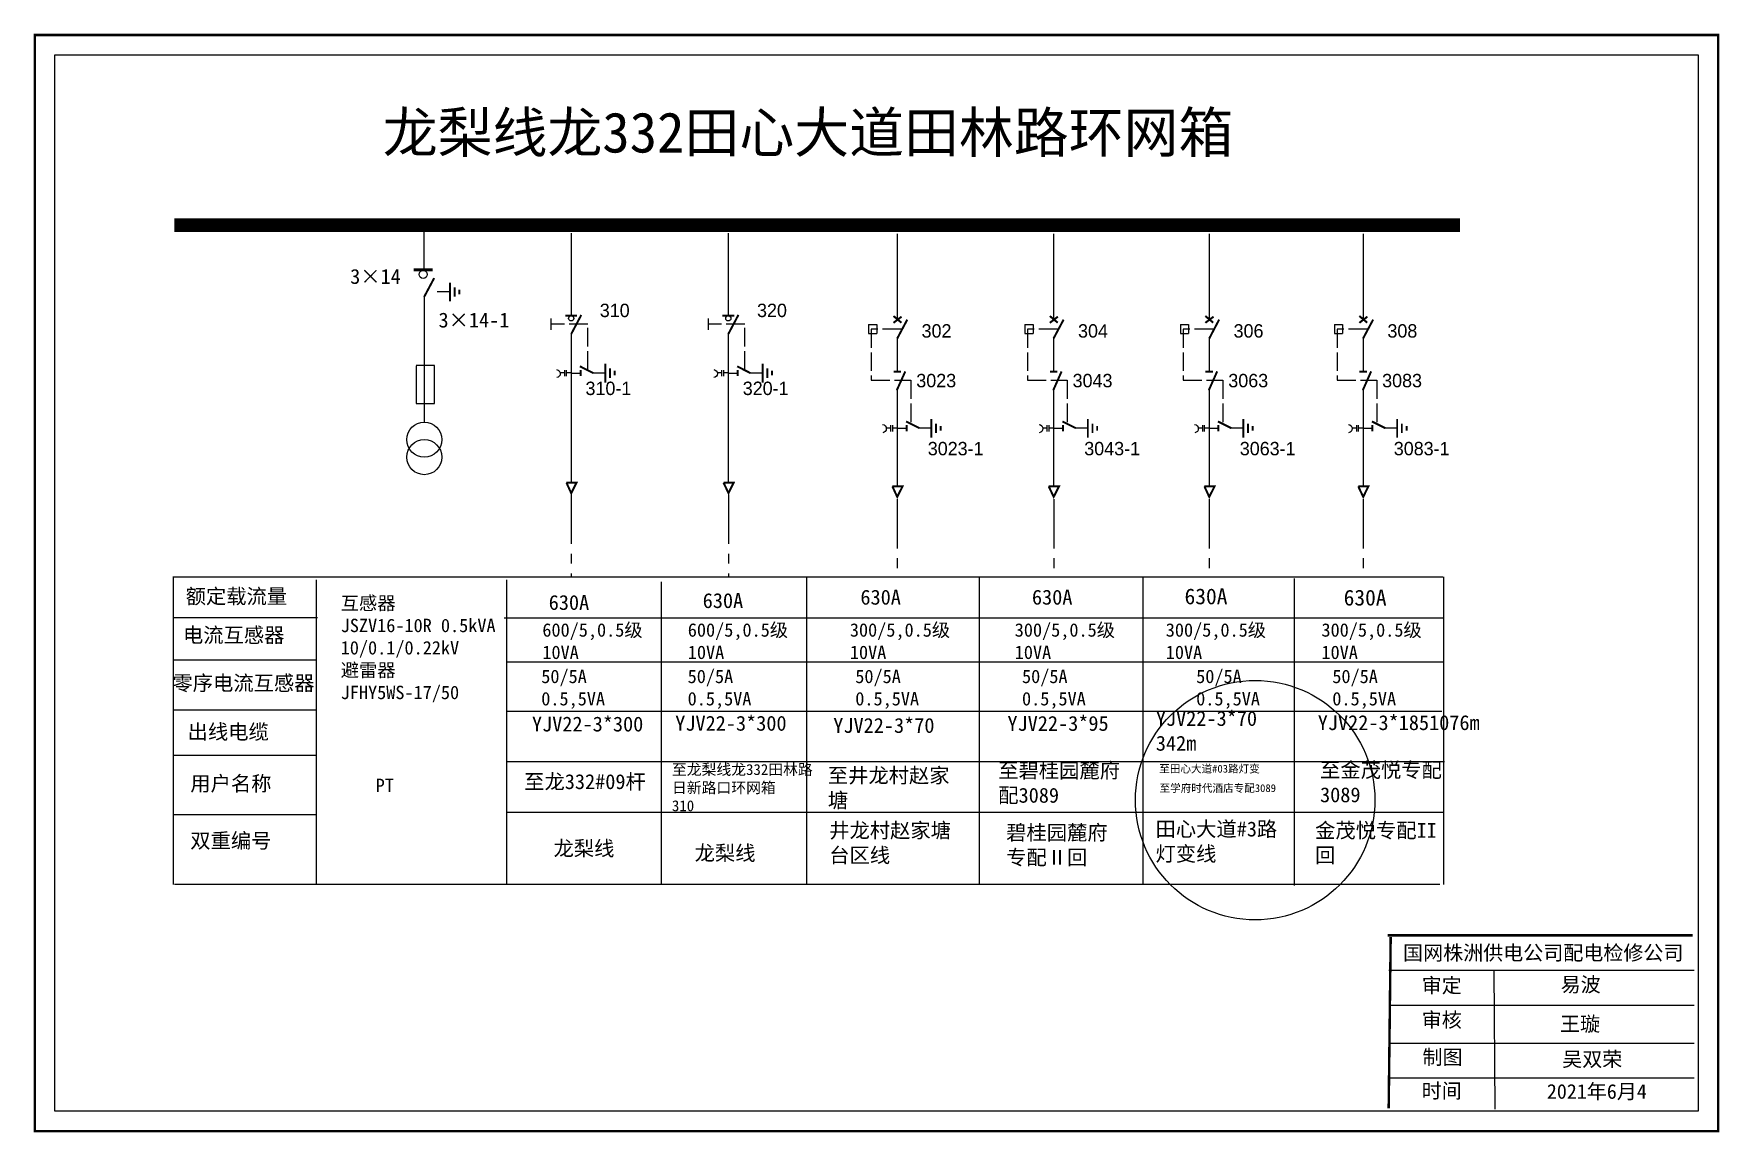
# Model space of a CAD drawing. Header units: millimetres. Extents: x 834 to 4914, y -29 to 1615.
# Drawn here: x 3828 to 4914, y 6 to 713 of the extents above; entities that cross this region are included whole.
import ezdxf

# ---------------------------------------------------------------- set-up
doc = ezdxf.new("R2010")
doc.units = ezdxf.units.MM
doc.linetypes.add('ACAD_ISO02W100', pattern=[15, 12, -3])
doc.linetypes.add('CENTER', pattern=[50.8, 31.75, -6.35, 6.35, -6.35])
doc.layers.add('2', color=7, linetype='Continuous')
doc.styles.add('hztxt_txtstyle_0.00_0_0', font='simkai.ttf')
doc.styles.add('hztxt_txtstyle_1.80_0_0', font='', dxfattribs={"height": 1.8, "bigfont": 'hztxt.shx'})
doc.styles.add('hztxt_txtstyle_2.70_0_0', font='simkai.ttf', dxfattribs={"height": 2.7})
doc.styles.add('字体', font='simkai_0.ttf', dxfattribs={"height": 2.5})
doc.styles.get('hztxt_txtstyle_1.80_0_0').set_extended_font_data('hztxt')

msp = doc.modelspace()

# ---------------------------------------------------------------- texts
at = {"color": 0, "linetype": 'Continuous', "style": 'hztxt_txtstyle_2.70_0_0'}
for s, p in [('3×14', (4031.9, 552.2)), ('3×14-1', (4088.8, 524.1))]:
    msp.add_text(s, height=9.59, dxfattribs=at).set_placement(p)
at = {"color": 0, "style": 'hztxt_txtstyle_1.80_0_0'}
for s, p in [('310', (4192.7, 530.8)), ('320', (4294, 530.8)), ('302', (4400, 517.6)), ('304', (4500.8, 517.6)), ('306', (4601, 517.6)), ('308', (4700.1, 517.6)), ('310-1', (4183.5, 480.6)), ('320-1', (4284.8, 480.6)), ('3023', (4396.6, 485.6)), ('3043', (4497.3, 485.6)), ('3063', (4597.6, 485.6)), ('3083', (4696.7, 485.6)), ('3023-1', (4404, 441.8)), ('3043-1', (4504.8, 441.8)), ('3063-1', (4605, 441.8)), ('3083-1', (4704.2, 441.8))]:
    msp.add_text(s, height=8.63, dxfattribs=at).set_placement(p)
at = {"color": 0, "linetype": 'Continuous', "attachment_point": 1}
for s, insert, char_height, width, style in [('{\\fKaiTi|b0|i0|c134|p49;龙梨线龙332田心大道田林路环网箱}', (4052.9, 662.7), 25.923, 694.897, '字体'), ('{\\fSimSun|b0|i0|c134|p2;额定载流量}', (3925.9, 355.8), 9.586, 154.543, 'hztxt_txtstyle_2.70_0_0'), ('\\A1;{\\fSimSun|b0|i0|c134|p2;互感器\\PJSZV16-10R 0.5kVA\\P10/0.1/0.22kV\\P避雷器\\PJFHY5WS-17/50}', (4025.8, 350.9), 8.628, 159.089, 'hztxt_txtstyle_2.70_0_0'), ('{\\fSimSun|b0|i0|c134|p2;630A}', (4159.8, 351.8), 9.586, 154.543, 'hztxt_txtstyle_2.70_0_0'), ('{\\fSimSun|b0|i0|c134|p2;630A}', (4259, 353), 9.586, 154.543, 'hztxt_txtstyle_2.70_0_0'), ('{\\fSimSun|b0|i0|c134|p2;630A}', (4360.6, 355.2), 9.586, 154.543, 'hztxt_txtstyle_2.70_0_0'), ('{\\fSimSun|b0|i0|c134|p2;630A}', (4471.1, 355.2), 9.586, 154.543, 'hztxt_txtstyle_2.70_0_0'), ('{\\fSimSun|b0|i0|c134|p2;630A}', (4569.4, 356), 10.159, 81.69, 'hztxt_txtstyle_0.00_0_0'), ('{\\fSimSun|b0|i0|c134|p2;630A}', (4671.9, 355.2), 10.159, 81.69, 'hztxt_txtstyle_0.00_0_0'), ('{\\fSimSun|b0|i0|c134|p2;电流互感器}', (3924.2, 330.8), 9.586, 154.543, 'hztxt_txtstyle_2.70_0_0'), ('\\A1;{\\fSimSun|b0|i0|c134|p2;600/5,0.5级\\P10VA}', (4155.7, 333.6), 8.628, 159.089, 'hztxt_txtstyle_2.70_0_0'), ('\\A1;{\\fSimSun|b0|i0|c134|p2;600/5,0.5级\\P10VA}', (4249.4, 333.6), 8.628, 159.089, 'hztxt_txtstyle_2.70_0_0'), ('\\A1;{\\fSimSun|b0|i0|c134|p2;300/5,0.5级\\P10VA}', (4353.8, 333.6), 8.628, 159.089, 'hztxt_txtstyle_2.70_0_0'), ('\\A1;{\\fSimSun|b0|i0|c134|p2;300/5,0.5级\\P10VA}', (4460, 333.6), 8.628, 159.089, 'hztxt_txtstyle_2.70_0_0'), ('\\A1;{\\fSimSun|b0|i0|c134|p2;300/5,0.5级\\P10VA}', (4557.3, 333.6), 8.628, 159.089, 'hztxt_txtstyle_2.70_0_0'), ('\\A1;{\\fSimSun|b0|i0|c134|p2;300/5,0.5级\\P10VA}', (4657.6, 333.6), 8.628, 159.089, 'hztxt_txtstyle_2.70_0_0'), ('{\\fSimSun|b0|i0|c134|p2;50/5A\\P0.5,5VA}', (4155, 303.7), 8.628, 154.543, 'hztxt_txtstyle_2.70_0_0'), ('{\\fSimSun|b0|i0|c134|p2;50/5A\\P0.5,5VA}', (4249.3, 303.7), 8.628, 154.543, 'hztxt_txtstyle_2.70_0_0'), ('{\\fSimSun|b0|i0|c134|p2;50/5A\\P0.5,5VA}', (4357.3, 303.7), 8.628, 154.543, 'hztxt_txtstyle_2.70_0_0'), ('{\\fSimSun|b0|i0|c134|p2;50/5A\\P0.5,5VA}', (4464.7, 303.7), 8.628, 154.543, 'hztxt_txtstyle_2.70_0_0'), ('{\\fSimSun|b0|i0|c134|p2;50/5A\\P0.5,5VA}', (4576.9, 303.7), 8.628, 154.543, 'hztxt_txtstyle_2.70_0_0'), ('{\\fSimSun|b0|i0|c134|p2;50/5A\\P0.5,5VA}', (4664.6, 303.7), 8.628, 154.543, 'hztxt_txtstyle_2.70_0_0'), ('{\\fSimSun|b0|i0|c134|p2;零序电流互感器}', (3917.4, 299.9), 9.586, 154.543, 'hztxt_txtstyle_2.70_0_0'), ('{\\fSimSun|b0|i0|c134|p2;YJV22-3*300 }', (4149, 273.5), 9.586, 154.543, 'hztxt_txtstyle_2.70_0_0'), ('{\\fSimSun|b0|i0|c134|p2;YJV22-3*70}', (4343.1, 272.6), 9.586, 154.543, 'hztxt_txtstyle_2.70_0_0'), ('{\\fSimSun|b0|i0|c134|p2;YJV22-3*95}', (4455.3, 273.9), 9.586, 154.543, 'hztxt_txtstyle_2.70_0_0'), ('{\\fSimSun|b0|i0|c134|p2;YJV22-3*70\\P342m}', (4550.9, 277.1), 9.586, 154.543, 'hztxt_txtstyle_2.70_0_0'), ('{\\fSimSun|b0|i0|c134|p2;YJV22-3*1851076m}', (4655.2, 274.4), 9.586, 154.543, 'hztxt_txtstyle_2.70_0_0'), ('{\\fSimSun|b0|i0|c134|p2;出线电缆}', (3927.2, 268.5), 9.586, 154.543, 'hztxt_txtstyle_2.70_0_0'), ('{\\fSimSun|b0|i0|c134|p2;至}龙梨线龙332田林路日新路口环网箱\\P{\\fSimSun|b0|i0|c134|p2;310}', (4239.2, 242.9), 7, 92.908, 'hztxt_txtstyle_2.70_0_0'), ('{\\fSimSun|b0|i0|c134|p2;至井龙村赵家塘}', (4339.6, 240.4), 9.586, 82.983, 'hztxt_txtstyle_2.70_0_0'), ('{\\fSimSun|b0|i0|c134|p2;至碧桂园麓府配3089}', (4449.4, 243.6), 9.586, 82.983, 'hztxt_txtstyle_2.70_0_0'), ('{\\fSimSun|b0|i0|c134|p2;至田心大道#03路灯变}', (4553.1, 242.4), 5, 82.983, 'hztxt_txtstyle_2.70_0_0'), ('{\\fSimSun|b0|i0|c134|p2;至金茂悦专配3089}', (4656.7, 243.9), 9.586, 82.983, 'hztxt_txtstyle_2.70_0_0'), ('{\\fSimSun|b0|i0|c134|p2;用户名称}', (3928.9, 235.2), 9.586, 154.543, 'hztxt_txtstyle_2.70_0_0'), ('{\\fSimSun|b0|i0|c134|p2;PT}', (4048.3, 233.5), 8.662, 67.387, 'hztxt_txtstyle_0.00_0_0'), ('{\\fSimSun|b0|i0|c134|p2;至龙332#09杆}', (4144, 236.4), 9.586, 82.983, 'hztxt_txtstyle_2.70_0_0'), ('{\\fSimSun|b0|i0|c134|p2;至学府时代酒店专配3089}', (4553.3, 229.9), 5, 82.983, 'hztxt_txtstyle_2.70_0_0'), ('{\\fSimSun|b0|i0|c134|p2;井龙村赵家塘台区线}', (4340.5, 205), 9.586, 82.983, 'hztxt_txtstyle_2.70_0_0'), ('{\\fSimSun|b0|i0|c134|p2;田心大道#3路灯变线}', (4550.7, 205.9), 9.586, 82.983, 'hztxt_txtstyle_2.70_0_0'), ('{\\fSimSun|b0|i0|c134|p2;金茂悦专配II回}', (4653.5, 205), 9.586, 82.983, 'hztxt_txtstyle_2.70_0_0'), ('{\\fSimSun|b0|i0|c134|p2;双重编号}', (3928.9, 198.4), 9.586, 154.543, 'hztxt_txtstyle_2.70_0_0'), ('{\\fSimSun|b0|i0|c134|p2;碧桂园麓府专配Ⅱ回}', (4454.5, 203.6), 9.586, 72.925, 'hztxt_txtstyle_2.70_0_0'), ('{\\fSimSun|b0|i0|c134|p2;龙梨线}', (4162.9, 193.4), 9.586, 72.925, 'hztxt_txtstyle_2.70_0_0'), ('{\\fSimSun|b0|i0|c134|p2;龙梨线}', (4253.8, 190.4), 9.586, 72.925, 'hztxt_txtstyle_2.70_0_0'), ('国网株洲供电公司配电检修公司', (4710.2, 126.1), 9.457, 258.535, '字体'), ('\\f\uffbfﾬￌﾣﾤ_GB2312|b0|i0|c134|p49;审定', (4722.2, 105.1), 9.457, 73.955, '字体'), ('{\\fKaiTi|b0|i0|c134|p49;易波}', (4811.7, 105.7), 9.457, 73.955, '字体'), ('\\f\uffbfﾬￌﾣﾤ_GB2312|b0|i0|c134|p49;审核', (4722.2, 82.9), 9.457, 73.955, '字体'), ('王璇', (4811.3, 80.3), 9.46, 73.955, '字体'), ('\\f\uffbfﾬￌﾣﾤ_GB2312|b0|i0|c134|p49;制图', (4722.7, 58.9), 9.457, 73.955, '字体'), ('{\\fSimSun|b0|i0|c134|p2;吴双荣}', (4812.7, 57.6), 9.457, 73.955, '字体'), ('\\f\uffbfﾬￌﾣﾤ_GB2312|b0|i0|c134|p49;时间', (4722.2, 37.2), 9.457, 73.955, '字体'), ('2021{\\fKaiTi|b0|i0|c134|p49;年}6{\\fKaiTi|b0|i0|c134|p49;月4}', (4802.8, 36.8), 9.457, 138.324, '字体')]:
    msp.add_mtext(s, dxfattribs=dict(at, insert=insert, char_height=char_height, width=width, style=style))
at = {"color": 1, "linetype": 'Continuous', "insert": (4241.3, 274), "char_height": 9.586, "width": 154.543, "attachment_point": 1, "style": 'hztxt_txtstyle_2.70_0_0'}
msp.add_mtext('{\\fSimSun|b0|i0|c134|p2;\\C256;YJV22-3*300}', dxfattribs=at)

# ---------------------------------------------------------------- blocks, each defined once
blk = doc.blocks.new('JD')
for points in [[(-2, 0.2), (-2, -0.2), (2, 0.2), (2, -0.2)], [(1, -1.2), (1, -0.8), (-1, -1.2), (-1, -0.8)], [(-0.5, -1.8), (-0.5, -2.2), (0.5, -1.8), (0.5, -2.2)]]:
    blk.add_trace(points)

# ---------------------------------------------------------------- linework, layer by layer
at = {"color": 0}
for p, q in [((4079.4, 590), (4079.4, 561.6)), ((4174.3, 584.8), (4174.3, 532)), ((4275.5, 584.8), (4275.5, 532)), ((4384.3, 584.5), (4384.3, 529.1)), ((4485, 584.5), (4485, 529.1)), ((4585.3, 584.5), (4585.3, 529.1)), ((4684.4, 584.5), (4684.4, 529.1)), ((4079.5, 544), (4079.5, 463.4)), ((4088, 547.2), (4096.1, 547.2)), ((4365.9, 526.1), (4371.1, 526.1)), ((4365.9, 526.1), (4365.9, 520.3)), ((4371.1, 526.1), (4371.1, 520.3)), ((4466.6, 526.1), (4471.8, 526.1)), ((4466.6, 526.1), (4466.6, 520.3)), ((4471.8, 526.1), (4471.8, 520.3)), ((4566.9, 526.1), (4572, 526.1)), ((4566.9, 526.1), (4566.9, 520.3)), ((4572, 526.1), (4572, 520.3)), ((4666, 526.1), (4671.2, 526.1)), ((4666, 526.1), (4666, 520.3)), ((4671.2, 526.1), (4671.2, 520.3)), ((4174.3, 520.2), (4174.3, 424.3)), ((4275.5, 520.2), (4275.5, 424.3)), ((4365.9, 520.3), (4371.1, 520.3)), ((4384.3, 517.3), (4384.3, 495.9)), ((4466.6, 520.3), (4471.8, 520.3)), ((4485, 517.3), (4485, 495.9)), ((4566.9, 520.3), (4572, 520.3)), ((4585.3, 517.3), (4585.3, 495.9)), ((4666, 520.3), (4671.2, 520.3)), ((4684.4, 517.3), (4684.4, 495.9)), ((4174.3, 494.7), (4180.3, 494.7)), ((4188.1, 494.9), (4196.2, 494.9)), ((4275.5, 494.7), (4281.5, 494.7)), ((4289.3, 494.9), (4297.4, 494.9)), ((4384.3, 485.2), (4384.3, 422.1)), ((4485, 485.2), (4485, 422.1)), ((4585.3, 485.2), (4585.3, 422.1)), ((4684.4, 485.2), (4684.4, 422.1)), ((4384.3, 459.3), (4390.3, 459.3)), ((4398.1, 459.5), (4406.2, 459.5)), ((4485, 459.3), (4491, 459.3)), ((4498.8, 459.5), (4506.9, 459.5)), ((4585.3, 459.3), (4591.2, 459.3)), ((4599, 459.5), (4607.2, 459.5)), ((4684.4, 459.3), (4690.4, 459.3)), ((4698.2, 459.5), (4706.3, 459.5)), ((4010.8, 337), (3918.3, 337)), ((4010.4, 309.8), (3917.9, 309.8)), ((4010.4, 277.7), (3917.9, 277.7)), ((4010.1, 248.4), (3917.6, 248.4)), ((4010.4, 210.3), (3917.9, 210.3))]:
    msp.add_line(p, q, dxfattribs=at)
at = {"color": 0, "linetype": 'ACAD_ISO02W100'}
for p, q in [((4386.9, 523.1), (4367.5, 523.1)), ((4367.5, 523.1), (4367.5, 490.1)), ((4487.6, 523.1), (4468.3, 523.1)), ((4468.3, 523.1), (4468.3, 490.1)), ((4587.9, 523.1), (4568.5, 523.1)), ((4568.5, 523.1), (4568.5, 490.1)), ((4687, 523.1), (4667.7, 523.1)), ((4667.7, 523.1), (4667.7, 490.1)), ((4367.5, 490.1), (4393.1, 490.1)), ((4393.1, 490.1), (4393.1, 463)), ((4468.3, 490.1), (4493.8, 490.1)), ((4493.8, 490.1), (4493.8, 463)), ((4568.5, 490.1), (4594, 490.1)), ((4594, 490.1), (4594, 463)), ((4667.7, 490.1), (4693.2, 490.1)), ((4693.2, 490.1), (4693.2, 463))]:
    msp.add_line(p, q, dxfattribs=at)
at = {"color": 0, "linetype": 'CENTER'}
for p, q in [((4174.3, 416.5), (4174.3, 363.5)), ((4275.6, 416.5), (4275.6, 363.5)), ((4384.3, 413.6), (4384.3, 363.8)), ((4485.1, 413.6), (4485.1, 363.8)), ((4585.3, 413.6), (4585.3, 363.8)), ((4684.5, 413.6), (4684.5, 363.8))]:
    msp.add_line(p, q, dxfattribs=at)
at = {"color": 0, "linetype": 'Continuous'}
for p, q in [((3917.7, 363.6), (4735.7, 363.6)), ((3918.1, 165.4), (3918.1, 363.6)), ((4009.9, 361.5), (4009.9, 165.4)), ((4132.7, 361.5), (4132.7, 165.4)), ((4232.2, 360.2), (4232.2, 165.5)), ((4325.8, 363.3), (4325.8, 165.4)), ((4437.2, 363.3), (4437.2, 165.4)), ((4542.6, 363.1), (4542.6, 165.3)), ((4640, 362.5), (4640, 164.6)), ((4736.2, 363.5), (4736.2, 165.3)), ((4131.2, 337.2), (4736, 337.2)), ((4132.7, 308.7), (4736.2, 308.7)), ((4132.7, 276.9), (4735.2, 276.9)), ((4132.7, 244.6), (4736.8, 244.6)), ((4132.7, 211.9), (4736, 211.9)), ((4733.9, 165.4), (3918.7, 165.4)), ((4701, 110.1), (4897.6, 110.1)), ((4768.6, 110.3), (4769.3, 20.7)), ((4701, 87.7), (4897.6, 87.7)), ((4701, 63.2), (4897.6, 63.2)), ((4701, 40.8), (4897.6, 40.8))]:
    msp.add_line(p, q, dxfattribs=at)
at = {"color": 0, "linetype": 'Continuous', "const_width": 1.58}
msp.add_lwpolyline([(3828.8, 712.5), (4913.1, 712.5), (4913.1, 6.5), (3828.8, 6.5)], close=True, dxfattribs=at)
at = {"color": 0, "linetype": 'Continuous'}
msp.add_lwpolyline([(3841.6, 699.8), (4900.3, 699.8), (4900.3, 19.3), (3841.6, 19.3)], close=True, dxfattribs=at)
at = {"color": 0}
for points, const_width in [([(3918.7, 590), (4746.9, 590)], 8.63), ([(4072.9, 561.2), (4085, 561.2)], 2.05), ([(4079.5, 543.7), (4086, 555.9)], 1.29), ([(4170.5, 531.8), (4178.1, 531.8)], 1.29), ([(4174.3, 519.9), (4180.8, 532.2)], 1.29), ([(4271.7, 531.8), (4279.4, 531.8)], 1.29), ([(4275.5, 519.9), (4282, 532.2)], 1.29), ([(4381.9, 531.5), (4387, 527.2)], 1.29), ([(4482.6, 531.5), (4487.7, 527.2)], 1.29), ([(4582.8, 531.5), (4587.9, 527.2)], 1.29), ([(4682, 531.5), (4687.1, 527.2)], 1.29), ([(4381.9, 527.1), (4387.1, 531.1)], 1.29), ([(4384.3, 517), (4390.8, 529.2)], 1.29), ([(4482.6, 527.1), (4487.8, 531.1)], 1.29), ([(4485, 517), (4491.5, 529.2)], 1.29), ([(4582.8, 527.1), (4588.1, 531.1)], 1.29), ([(4585.3, 517), (4591.7, 529.2)], 1.29), ([(4682, 527.1), (4687.2, 531.1)], 1.29), ([(4684.4, 517), (4690.9, 529.2)], 1.29), ([(4179.9, 499.1), (4188.6, 494.7)], 1.29), ([(4281.2, 499.1), (4289.8, 494.7)], 1.29), ([(4180.3, 496.7), (4180.3, 492.8)], 1.29), ([(4281.5, 496.7), (4281.5, 492.8)], 1.29), ([(4382, 495.6), (4386.8, 495.6)], 1.29), ([(4384, 483.6), (4389.5, 495.8)], 1.29), ([(4482.7, 495.6), (4487.5, 495.6)], 1.29), ([(4484.8, 483.6), (4490.2, 495.8)], 1.29), ([(4582.9, 495.6), (4587.7, 495.6)], 1.29), ([(4585, 483.6), (4590.4, 495.8)], 1.29), ([(4682.1, 495.6), (4686.9, 495.6)], 1.29), ([(4684.2, 483.6), (4689.6, 495.8)], 1.29), ([(4390, 463.6), (4398.6, 459.3)], 1.29), ([(4390.3, 461.3), (4390.3, 457.3)], 1.29), ([(4490.7, 463.6), (4499.3, 459.3)], 1.29), ([(4491, 461.3), (4491, 457.3)], 1.29), ([(4590.9, 463.6), (4599.5, 459.3)], 1.29), ([(4591.2, 461.3), (4591.2, 457.3)], 1.29), ([(4690.1, 463.6), (4698.7, 459.3)], 1.29), ([(4690.4, 461.3), (4690.4, 457.3)], 1.29), ([(4171.1, 424.1), (4177.7, 424.1), (4174.3, 417.4), (4171.2, 424.2)], 1.29), ([(4272.4, 424.1), (4278.9, 424.1), (4275.6, 417.4), (4272.4, 424.2)], 1.29), ([(4381.1, 421.7), (4387.7, 421.7), (4384.3, 415), (4381.2, 421.8)], 1.29), ([(4481.9, 421.7), (4488.5, 421.7), (4485.1, 415), (4481.9, 421.8)], 1.29), ([(4582.1, 421.7), (4588.7, 421.7), (4585.3, 415), (4582.2, 421.8)], 1.29), ([(4681.3, 421.7), (4687.8, 421.7), (4684.5, 415), (4681.3, 421.8)], 1.29)]:
    msp.add_lwpolyline(points, dxfattribs=dict(at, const_width=const_width))
for points in [[(4161.2, 529.9), (4161.2, 522.7)], [(4262.5, 529.9), (4262.5, 522.7)], [(4074.4, 499.4), (4074.4, 475.2), (4086.3, 475.2), (4086.3, 499.6), (4074.4, 499.6)], [(4169.9, 494.8), (4167.2, 494.8)], [(4169.9, 496.6), (4169.9, 492.7)], [(4171.1, 496.6), (4171.1, 492.7)], [(4174.3, 494.8), (4171.1, 494.8)], [(4271.2, 494.8), (4268.5, 494.8)], [(4271.2, 496.6), (4271.2, 492.7)], [(4272.4, 496.6), (4272.4, 492.7)], [(4275.5, 494.8), (4272.4, 494.8)], [(4380, 459.3), (4377.2, 459.3)], [(4380, 461.2), (4380, 457.2)], [(4381.2, 461.2), (4381.2, 457.2)], [(4384.3, 459.3), (4381.2, 459.3)], [(4480.7, 459.3), (4478, 459.3)], [(4480.7, 461.2), (4480.7, 457.2)], [(4481.9, 461.2), (4481.9, 457.2)], [(4485, 459.3), (4481.9, 459.3)], [(4580.9, 459.3), (4578.2, 459.3)], [(4580.9, 461.2), (4580.9, 457.2)], [(4582.1, 461.2), (4582.1, 457.2)], [(4585.3, 459.3), (4582.1, 459.3)], [(4680.1, 459.3), (4677.4, 459.3)], [(4680.1, 461.2), (4680.1, 457.2)], [(4681.3, 461.2), (4681.3, 457.2)], [(4684.4, 459.3), (4681.3, 459.3)]]:
    msp.add_lwpolyline(points, dxfattribs=at)
at = {"color": 0, "linetype": 'ACAD_ISO02W100'}
for points in [[(4184.9, 496.8), (4184.9, 526.3), (4161.2, 526.3)], [(4286.2, 496.8), (4286.2, 526.3), (4262.5, 526.3)]]:
    msp.add_lwpolyline(points, dxfattribs=at)
at = {"color": 0}
for points in [[(4164.9, 497, -0.877934), (4165, 491.8)], [(4266.1, 497, -0.877934), (4266.2, 491.8)], [(4374.9, 461.6, -0.877934), (4375, 456.3)], [(4475.7, 461.6, -0.877934), (4475.8, 456.3)], [(4575.9, 461.6, -0.877934), (4576, 456.3)], [(4675, 461.6, -0.877934), (4675.1, 456.3)]]:
    msp.add_lwpolyline(points, format="xyb", dxfattribs=at)
at = {"color": 0, "linetype": 'Continuous', "const_width": 1.58}
for points in [[(4700.2, 132.6), (4896.7, 132.6)], [(4702.2, 131.6), (4700.9, 21.1)]]:
    msp.add_lwpolyline(points, dxfattribs=at)
at = {"color": 0}
for centre, radius in [((4078.9, 558.3), 2.63), ((4174.3, 530), 1.66), ((4275.5, 530), 1.66)]:
    msp.add_circle(centre, radius, dxfattribs=at)
at = {"color": 1}
msp.add_circle((4614.9, 219.7), 77.1, dxfattribs=at)
at = {"layer": '2', "color": 0}
for centre in [(4079.6, 451.9), (4079.6, 440.6)]:
    msp.add_circle(centre, 11.3, dxfattribs=at)

# ---------------------------------------------------------------- block references
at = {"color": 0, "xscale": 3.019675603675864, "yscale": 3.019675603675864, "zscale": 3.019675603676348, "rotation": 90}
for p in [(4096.2, 547), (4196.3, 494.7), (4297.6, 494.7), (4406.3, 459.2), (4507.1, 459.2), (4607.3, 459.2), (4706.4, 459.2)]:
    msp.add_blockref('JD', p, dxfattribs=at)

msp.set_redraw_order([(e.dxf.handle, doc.entitydb.next_handle()) for e in msp.query("TEXT MTEXT ATTDEF DIMENSION ARC_DIMENSION")])  # texts and dimensions are drawn at this point

doc.saveas('drawing.dxf')
